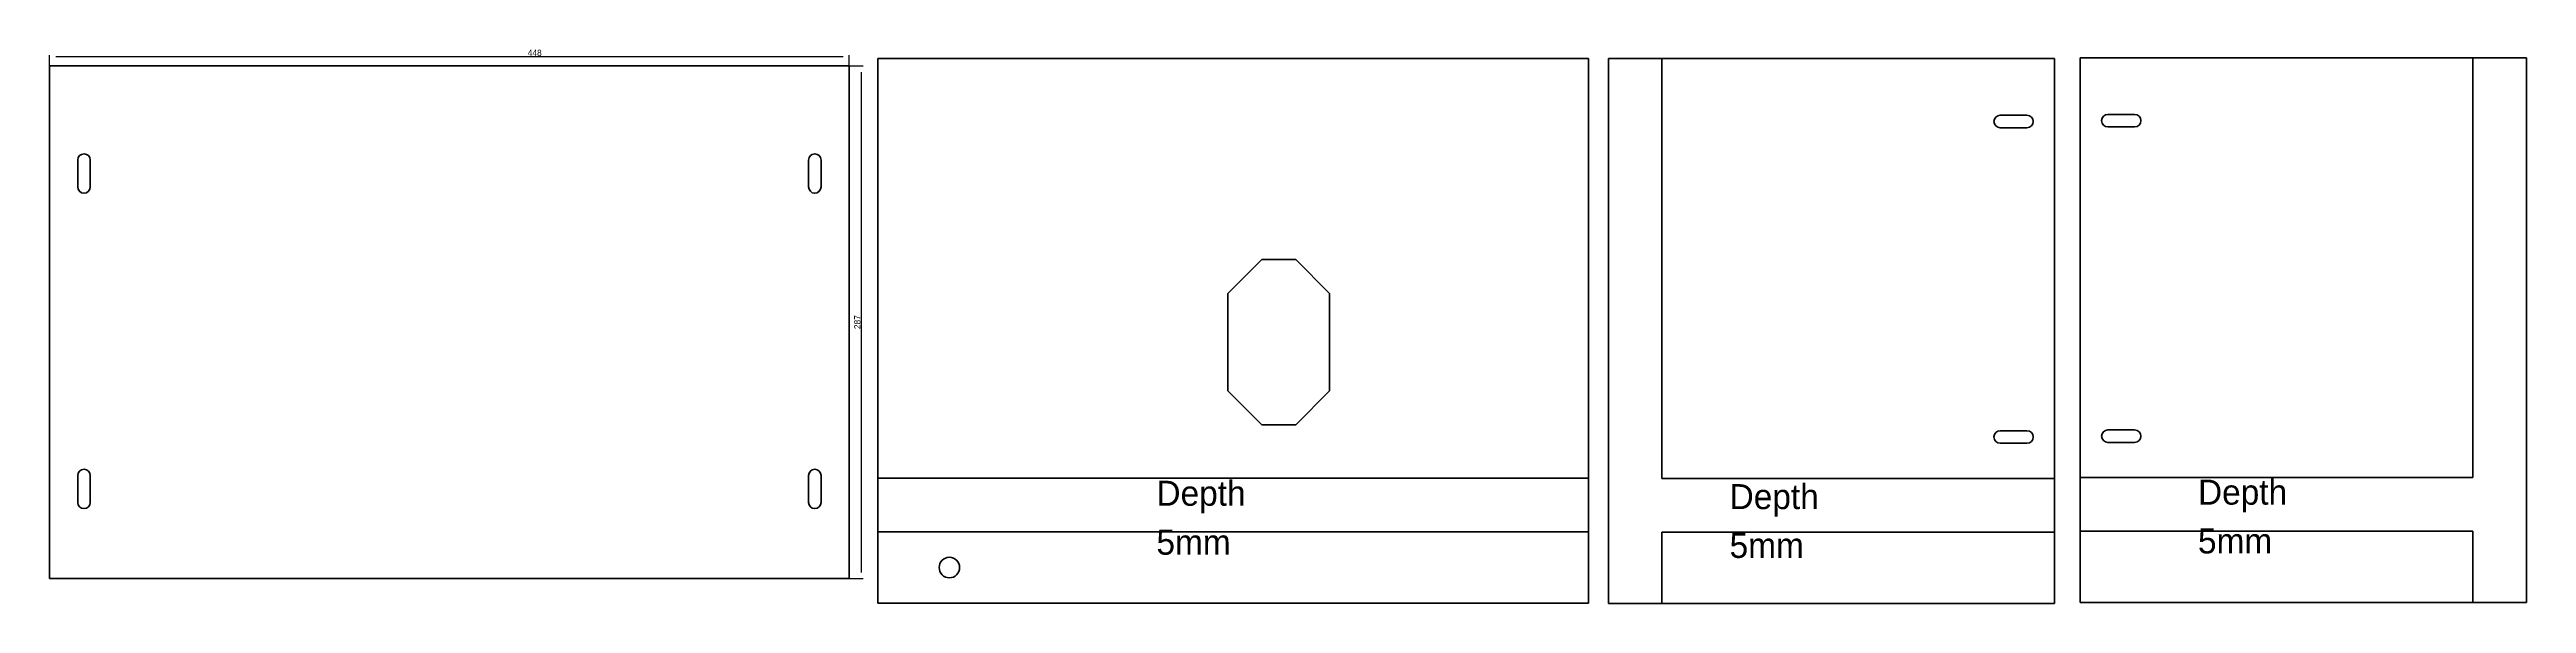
# Model space of a CAD drawing. Extents: x -630 to 758, y -253 to 381.
# Drawn here: x -630 to 758, y 71 to 381 of the extents above; entities that cross this region are included whole.
import ezdxf

# ---------------------------------------------------------------- set-up
doc = ezdxf.new("R2010")
doc.units = 0
doc.header["$MEASUREMENT"] = 0
for name, color, linetype, lineweight in [('Видимый контур (ГОСТ)', 7, 'Continuous', 0), ('Обозначение (ГОСТ)', 7, 'Continuous', 0), ('Размер (ГОСТ)', 7, 'Continuous', 0)]:
    doc.layers.add(name, color=color, linetype=linetype, lineweight=lineweight)

# ---------------------------------------------------------------- blocks, each defined once
blk = doc.blocks.new('Block_0')
at = {"layer": 'Размер (ГОСТ)', "color": 18, "lineweight": 25, "true_color": 0x000000}
for p, q in [((-629.8, 371.6), (-629.8, 377.7)), ((-185.3, 376.7), (-626.3, 376.7)), ((-181.8, 371.6), (-181.8, 377.7))]:
    blk.add_line(p, q, dxfattribs=at)
at = {"layer": 'Размер (ГОСТ)', "insert": (-361.9, 377.2), "char_height": 0.2, "attachment_point": 7}
blk.add_mtext('\\C18;\\c0;\\FMyriad Pro|b0|i0|c1;\\H3.500000;\\W1.000000;448', dxfattribs=at)
blk = doc.blocks.new('Block_1')
at = {"layer": 'Размер (ГОСТ)', "color": 18, "lineweight": 25, "true_color": 0x000000}
for p, q in [((-181.8, 371.6), (-174, 371.6)), ((-175, 88.1), (-175, 368.1)), ((-181.8, 84.6), (-174, 84.6))]:
    blk.add_line(p, q, dxfattribs=at)
at = {"layer": 'Размер (ГОСТ)', "insert": (-175.5, 224.3), "char_height": 0.2, "attachment_point": 7, "rotation": 90}
blk.add_mtext('\\C18;\\c0;\\FMyriad Pro|b0|i0|c1;\\H3.500000;\\W1.000000;287', dxfattribs=at)
blk = doc.blocks.new('Block_3')
at = {"layer": 'Обозначение (ГОСТ)', "char_height": 0.2, "attachment_point": 7}
for s, insert in [('\\C18;\\c0;\\FMyriad Pro|b0|i0|c1;\\H14.000000;\\W1.000000;Depth', (-9.7, 121.2)), ('\\C18;\\c0;\\FMyriad Pro|b0|i0|c1;\\H14.000000;\\W1.000000;5mm', (-9.7, 97.8))]:
    blk.add_mtext(s, dxfattribs=dict(at, insert=insert))
blk = doc.blocks.new('Block_4')
at = {"layer": 'Обозначение (ГОСТ)', "char_height": 0.2, "attachment_point": 7}
for s, insert in [('\\C18;\\c0;\\FMyriad Pro|b0|i0|c1;\\H14.000000;\\W1.000000;Depth', (311.4, 119.3)), ('\\C18;\\c0;\\FMyriad Pro|b0|i0|c1;\\H14.000000;\\W1.000000;5mm', (311.4, 96))]:
    blk.add_mtext(s, dxfattribs=dict(at, insert=insert))
blk = doc.blocks.new('Block_5')
at = {"layer": 'Обозначение (ГОСТ)', "char_height": 0.2, "attachment_point": 7}
for s, insert in [('\\C18;\\c0;\\FMyriad Pro|b0|i0|c1;\\H14.000000;\\W1.000000;Depth', (573.8, 121.8)), ('\\C18;\\c0;\\FMyriad Pro|b0|i0|c1;\\H14.000000;\\W1.000000;5mm', (573.8, 98.5))]:
    blk.add_mtext(s, dxfattribs=dict(at, insert=insert))

msp = doc.modelspace()

# ---------------------------------------------------------------- linework, layer by layer
at = {"layer": 'Видимый контур (ГОСТ)', "color": 18, "lineweight": 50, "true_color": 0x000000}
for p, q in [((-165.7, 375.8), (232.3, 375.8)), ((-165.7, 140.8), (-165.7, 375.8)), ((232.3, 375.8), (232.3, 140.8)), ((243.5, 375.7), (273.5, 375.7)), ((243.5, 70.7), (243.5, 375.7)), ((273.5, 375.7), (273.5, 140.7)), ((273.5, 375.7), (493.5, 375.7)), ((493.5, 375.7), (493.5, 140.7)), ((727.8, 376.2), (507.8, 376.2)), ((507.8, 376.2), (507.8, 141.2)), ((727.8, 376.2), (727.8, 141.2)), ((757.8, 376.2), (727.8, 376.2)), ((757.8, 71.2), (757.8, 376.2)), ((-629.8, 371.6), (-629.8, 84.6)), ((-181.8, 371.6), (-629.8, 371.6)), ((-181.8, 84.6), (-181.8, 371.6)), ((463, 344), (478, 344)), ((478, 337), (463, 337)), ((538.3, 344.5), (523.3, 344.5)), ((523.3, 337.5), (538.3, 337.5)), ((-614, 303.9), (-614, 318.9)), ((-607, 318.9), (-607, 303.9)), ((-204.6, 303.9), (-204.6, 318.9)), ((-197.6, 318.9), (-197.6, 303.9)), ((30.3, 244.3), (49.3, 263.3)), ((49.3, 263.3), (68.3, 263.3)), ((68.3, 263.3), (87.3, 244.3)), ((30.3, 189.8), (30.3, 244.3)), ((87.3, 244.3), (87.3, 189.8)), ((49.3, 170.8), (30.3, 189.8)), ((87.3, 189.8), (68.3, 170.8)), ((68.3, 170.8), (49.3, 170.8)), ((463, 167.4), (478, 167.4)), ((538.3, 167.9), (523.3, 167.9)), ((478, 160.4), (463, 160.4)), ((523.3, 160.9), (538.3, 160.9)), ((-614, 127.3), (-614, 142.3)), ((-607, 142.3), (-607, 127.3)), ((-204.6, 127.3), (-204.6, 142.3)), ((-197.6, 142.3), (-197.6, 127.3)), ((-165.7, 140.8), (232.3, 140.8)), ((-165.7, 110.8), (-165.7, 140.8)), ((232.3, 140.8), (232.3, 110.8)), ((273.5, 140.7), (493.5, 140.7)), ((493.5, 140.7), (493.5, 110.7)), ((727.8, 141.2), (507.8, 141.2)), ((507.8, 141.2), (507.8, 111.2)), ((507.8, 111.2), (727.8, 111.2)), ((507.8, 111.2), (507.8, 71.2)), ((727.8, 111.2), (727.8, 71.2)), ((232.3, 110.8), (-165.7, 110.8)), ((-165.7, 70.8), (-165.7, 110.8)), ((232.3, 110.8), (232.3, 70.8)), ((493.5, 110.7), (273.5, 110.7)), ((273.5, 110.7), (273.5, 70.7)), ((493.5, 110.7), (493.5, 70.7)), ((-629.8, 84.6), (-181.8, 84.6)), ((232.3, 70.8), (-165.7, 70.8)), ((273.5, 70.7), (243.5, 70.7)), ((493.5, 70.7), (273.5, 70.7)), ((507.8, 71.2), (727.8, 71.2)), ((727.8, 71.2), (757.8, 71.2))]:
    msp.add_line(p, q, dxfattribs=at)
msp.add_circle((-125.7, 90.8), 5.75, dxfattribs=at)
for points in [[(463, 344), (461.1, 344), (459.5, 342.5), (459.5, 340.5), (459.5, 338.6), (461.1, 337), (463, 337)], [(478, 337), (480, 337), (481.5, 338.6), (481.5, 340.5), (481.5, 342.5), (480, 344), (478, 344)], [(523.3, 344.5), (521.4, 344.5), (519.8, 342.9), (519.8, 341), (519.8, 339.1), (521.4, 337.5), (523.3, 337.5)], [(538.3, 337.5), (540.3, 337.5), (541.8, 339.1), (541.8, 341), (541.8, 342.9), (540.3, 344.5), (538.3, 344.5)], [(-607, 318.9), (-607, 320.9), (-608.6, 322.4), (-610.5, 322.4), (-612.5, 322.4), (-614, 320.9), (-614, 318.9)], [(-197.6, 318.9), (-197.6, 320.9), (-199.2, 322.4), (-201.1, 322.4), (-203.1, 322.4), (-204.6, 320.9), (-204.6, 318.9)], [(-614, 303.9), (-614, 302), (-612.5, 300.4), (-610.5, 300.4), (-608.6, 300.4), (-607, 302), (-607, 303.9)], [(-204.6, 303.9), (-204.6, 302), (-203.1, 300.4), (-201.1, 300.4), (-199.2, 300.4), (-197.6, 302), (-197.6, 303.9)], [(463, 167.4), (461.1, 167.4), (459.5, 165.9), (459.5, 163.9), (459.5, 162), (461.1, 160.4), (463, 160.4)], [(478, 160.4), (480, 160.4), (481.5, 162), (481.5, 163.9), (481.5, 165.9), (480, 167.4), (478, 167.4)], [(523.3, 167.9), (521.4, 167.9), (519.8, 166.3), (519.8, 164.4), (519.8, 162.5), (521.4, 160.9), (523.3, 160.9)], [(538.3, 160.9), (540.3, 160.9), (541.8, 162.5), (541.8, 164.4), (541.8, 166.3), (540.3, 167.9), (538.3, 167.9)], [(-607, 142.3), (-607, 144.3), (-608.6, 145.8), (-610.5, 145.8), (-612.5, 145.8), (-614, 144.3), (-614, 142.3)], [(-197.6, 142.3), (-197.6, 144.3), (-199.2, 145.8), (-201.1, 145.8), (-203.1, 145.8), (-204.6, 144.3), (-204.6, 142.3)], [(-614, 127.3), (-614, 125.4), (-612.5, 123.8), (-610.5, 123.8), (-608.6, 123.8), (-607, 125.4), (-607, 127.3)], [(-204.6, 127.3), (-204.6, 125.4), (-203.1, 123.8), (-201.1, 123.8), (-199.2, 123.8), (-197.6, 125.4), (-197.6, 127.3)]]:
    msp.add_open_spline(points, degree=3, knots=[0, 0, 0, 0, 1, 1, 1, 2, 2, 2, 2], dxfattribs=at)

# ---------------------------------------------------------------- block references
at = {"layer": 'Обозначение (ГОСТ)'}
for name in ['Block_3', 'Block_5', 'Block_4']:
    msp.add_blockref(name, (0, 0), dxfattribs=at)
at = {"layer": 'Размер (ГОСТ)'}
for name in ['Block_0', 'Block_1']:
    msp.add_blockref(name, (0, 0), dxfattribs=at)

doc.saveas('drawing.dxf')
